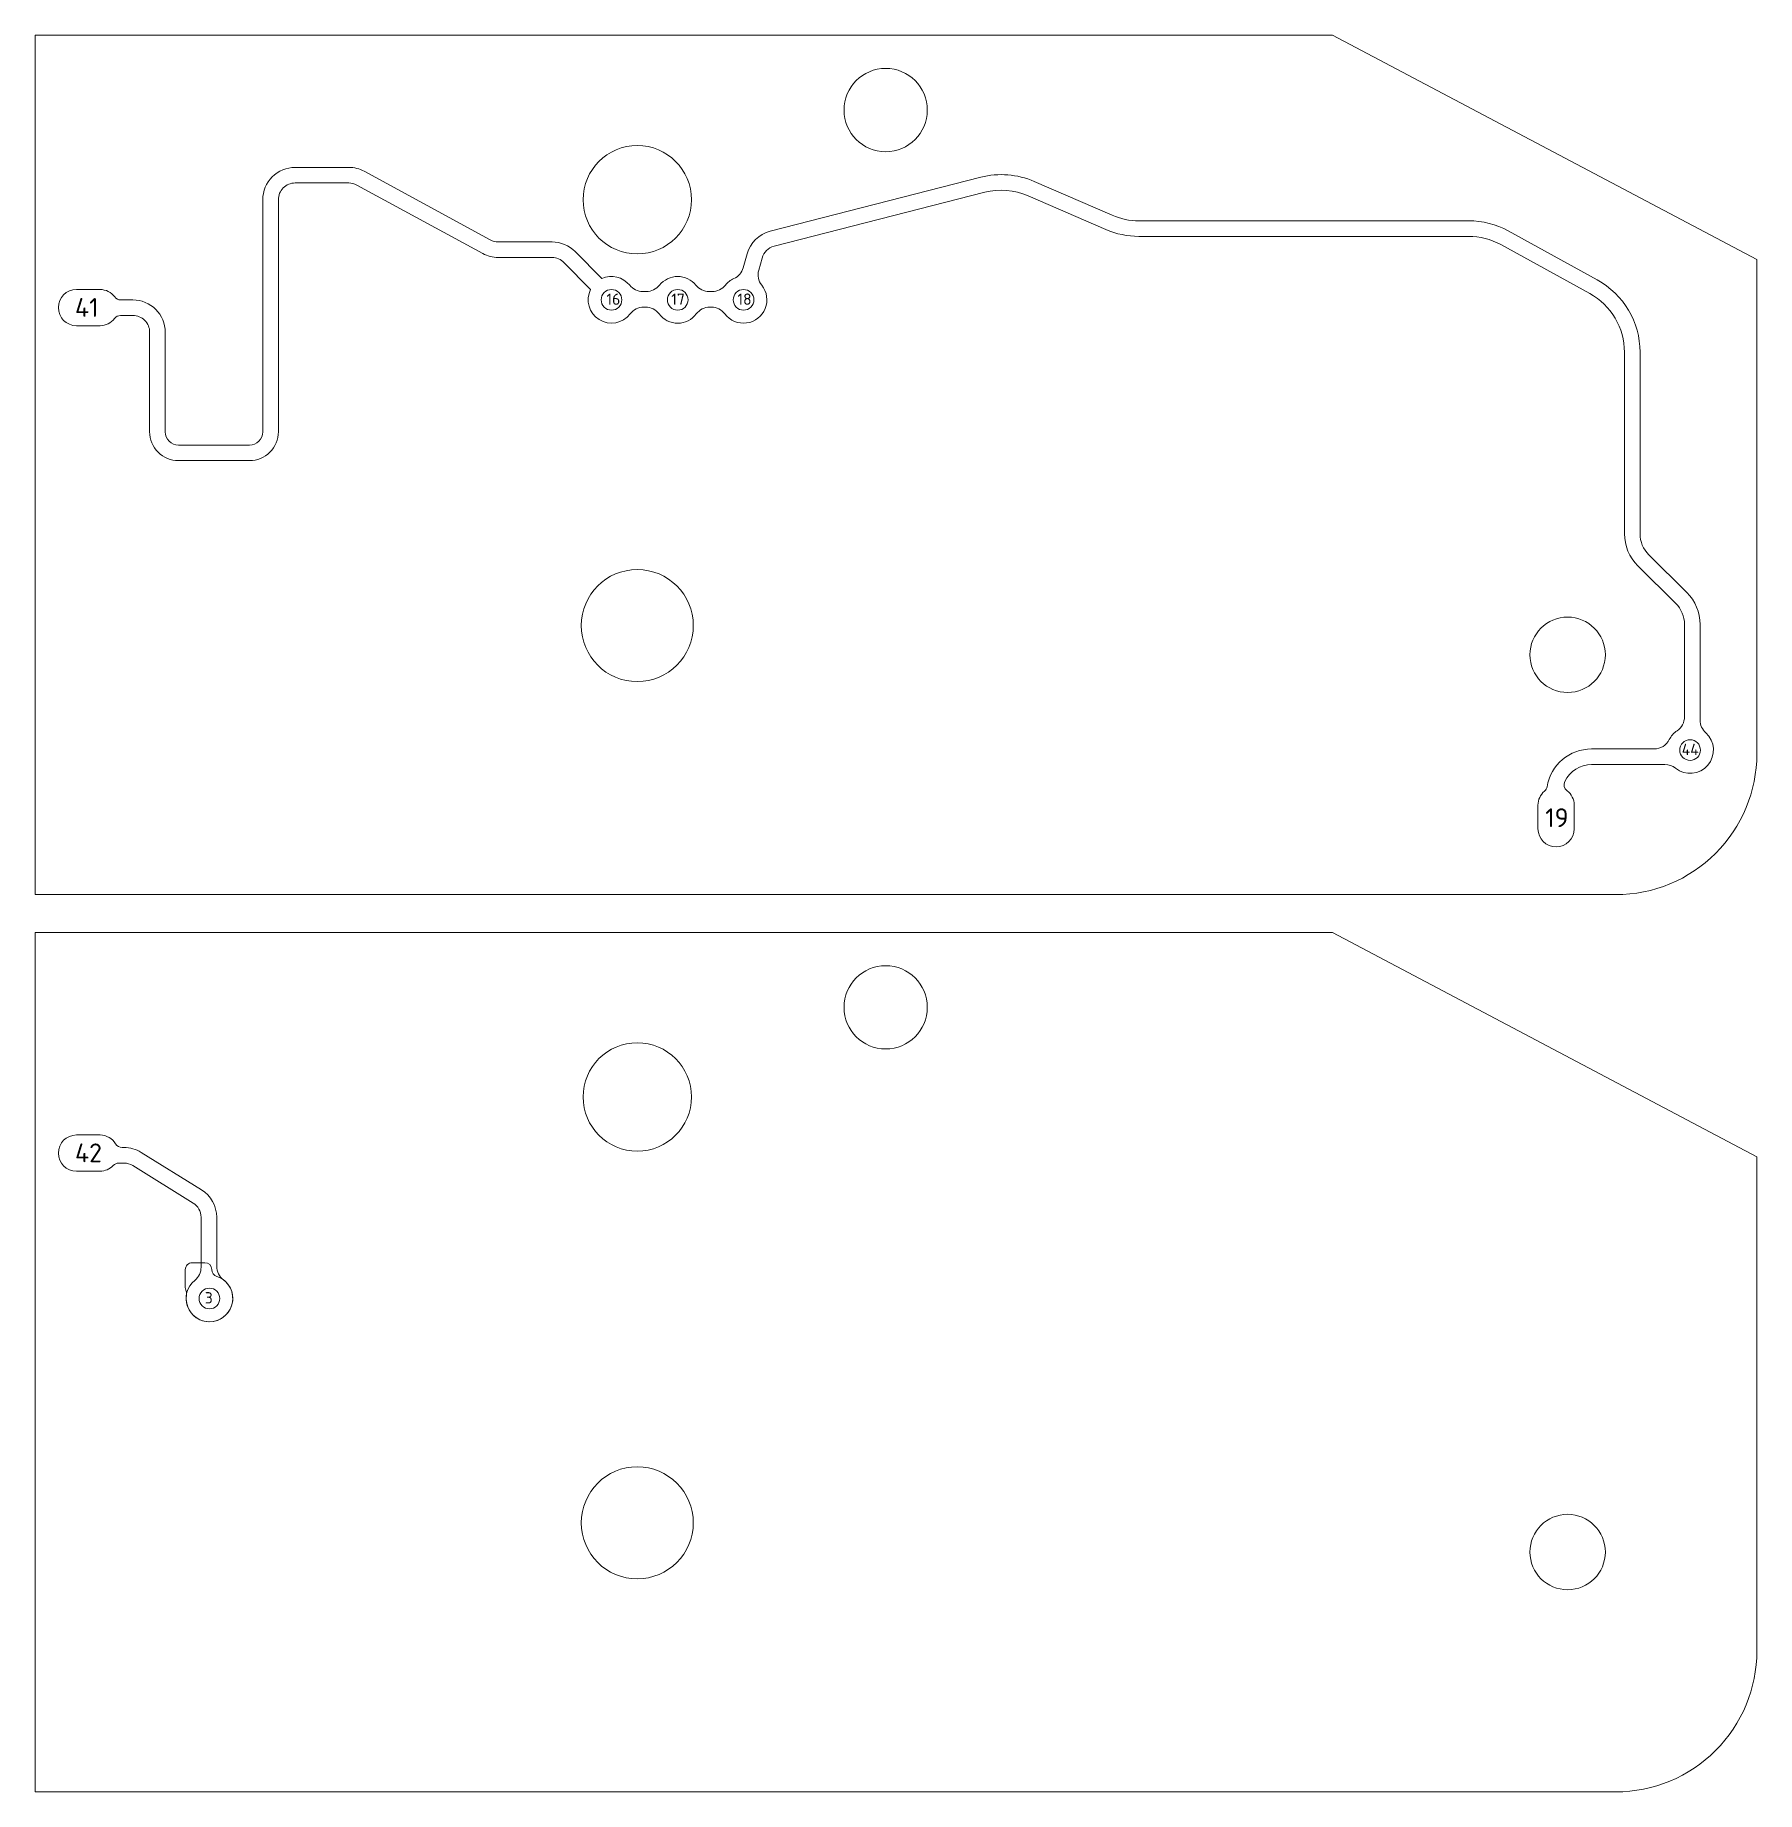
# Model space of a CAD drawing. Header units: millimetres. Extents: x 613 to 713, y -53 to 166.
# Drawn here: x 613.15 to 658.76, y -28.2 to 18.34 of the extents above; entities that cross this region are included whole.
import ezdxf

# ---------------------------------------------------------------- set-up
doc = ezdxf.new("R2010")
doc.units = ezdxf.units.MM
for name, color, linetype, lineweight in [('DXF_1_BOARD', 6, 'Continuous', 0), ('DXF_3_RUTE BOTTOM', 5, 'Continuous', 0), ('DXF_4_PIN_NR', 7, 'Continuous', 0), ('DXF_HOLE', 6, 'Continuous', 0)]:
    doc.layers.add(name, color=color, linetype=linetype, lineweight=lineweight)
doc.styles.add('Default', font='')
doc.styles.get('Default').set_extended_font_data('ISOCPEUR')

msp = doc.modelspace()

# ---------------------------------------------------------------- texts
at = {"layer": 'DXF_4_PIN_NR', "attachment_point": 1, "style": 'Default'}
for s, insert, char_height, width in [('41', (614.205, 11.377), 0.4979, 2.1906), ('16', (628.284, 11.497), 0.3, 1.26182), ('17', (630.002, 11.497), 0.3, 1.26182), ('18', (631.754, 11.497), 0.3, 1.26182), ('44', (656.772, -0.431), 0.3, 1.50182), ('19', (653.157, -2.14), 0.4979, 2.09404), ('42', (614.205, -11.019), 0.4979, 2.38974), ('3', (617.644, -14.958), 0.3, 0.96)]:
    msp.add_mtext(s, dxfattribs=dict(at, insert=insert, char_height=char_height, width=width))

# ---------------------------------------------------------------- linework, layer by layer
at = {"layer": 'DXF_1_BOARD'}
for points in [[(655.031, -4.427, 0.414214), (658.763, -0.695), (658.763, 12.397), (647.518, 18.341), (613.149, 18.341), (613.149, -4.427)], [(655.031, -28.195, 0.414214), (658.763, -24.463), (658.763, -11.371), (647.518, -5.427), (613.149, -5.427), (613.149, -28.195)]]:
    msp.add_lwpolyline(points, format="xyb", close=True, dxfattribs=at)
at = {"layer": 'DXF_3_RUTE BOTTOM'}
for points in [[(653.735, -1.675, -0.233558), (653.923, -2.055), (653.923, -2.682, -1), (652.964, -2.682), (652.964, -2.055, -0.221523), (653.135, -1.688, 0.178467), (653.204, -1.568, -0.366507), (654.385, -0.568), (656.041, -0.568, 0.283157), (656.443, -0.32, -0.127979), (656.648, -0.087, 0.249015), (656.846, 0.286), (656.846, 2.729, 0.199916), (656.614, 3.286), (655.61, 4.283, -0.199916), (655.255, 5.133), (655.255, 9.94, 0.273655), (654.334, 11.497), (651.979, 12.791, 0.126248), (651.124, 13.01), (642.39, 13.01, -0.102619), (641.519, 13.191), (639.453, 14.087, 0.166498), (638.305, 14.178), (632.726, 12.748, 0.267588), (632.407, 12.436), (632.318, 12.119, 0.241942), (632.4, 11.716, -1.014531), (631.424, 10.957, 0.235246), (631.065, 11.136), (631.025, 11.136, 0.235246), (630.666, 10.957, -0.498055), (629.68, 10.957, 0.235246), (629.32, 11.136), (629.271, 11.136, 0.235246), (628.912, 10.957, -0.913422), (627.866, 11.607), (627.16, 12.318, 0.199812), (626.845, 12.449), (625.418, 12.449, -0.125309), (625.008, 12.554), (621.671, 14.371, 0.125309), (621.459, 14.425), (620.037, 14.425, 0.414214), (619.593, 13.982), (619.593, 7.833, -0.414214), (618.831, 7.07), (616.945, 7.07, -0.414214), (616.183, 7.833), (616.183, 10.47, 0.414214), (615.739, 10.914), (615.412, 10.914, 0.235071), (615.252, 10.834, -0.235071), (614.87, 10.644), (614.243, 10.644, -1), (614.243, 11.603), (614.87, 11.603, -0.238202), (615.256, 11.408, 0.238202), (615.417, 11.327), (615.739, 11.327, -0.414214), (616.595, 10.47), (616.595, 7.833, 0.414214), (616.945, 7.483), (618.831, 7.483, 0.414214), (619.181, 7.833), (619.181, 13.982, -0.414214), (620.037, 14.838), (621.459, 14.838, -0.125309), (621.868, 14.734), (625.206, 12.916, 0.125309), (625.418, 12.862), (626.845, 12.862, -0.199812), (627.453, 12.609), (628.164, 11.893, -0.341686), (628.9, 11.717, 0.227112), (629.25, 11.549), (629.341, 11.549, 0.227112), (629.691, 11.717, -0.478928), (630.654, 11.717, 0.227112), (631.005, 11.549), (631.085, 11.549, 0.227112), (631.436, 11.717, -0.116361), (631.66, 11.891, 0.220159), (631.905, 12.179), (632.009, 12.547, -0.267588), (632.623, 13.148), (638.203, 14.578, -0.166498), (639.617, 14.466), (641.684, 13.57, 0.102619), (642.39, 13.423), (651.124, 13.423, -0.126248), (652.178, 13.153), (654.533, 11.859, -0.273655), (655.668, 9.94), (655.668, 5.133, 0.199916), (655.9, 4.576), (656.905, 3.579, -0.199916), (657.259, 2.729), (657.259, 0.195, 0.212544), (657.408, -0.139, -0.972639), (656.607, -1.08, 0.171042), (656.325, -0.98), (654.385, -0.98, 0.290145), (653.675, -1.43, 0.353459)], [(615.219, -11.602, -0.206491), (614.87, -11.753), (614.243, -11.753, -1), (614.243, -10.794), (614.87, -10.794, -0.26475), (615.282, -11.029, 0.26475), (615.454, -11.127), (615.505, -11.127, -0.139682), (615.957, -11.255), (617.554, -12.246, -0.259517), (617.959, -12.973), (617.959, -14.272, 0.235757), (618.138, -14.632, -2.909607), (617.378, -14.645, 0.22659), (617.546, -14.295), (617.546, -12.973, 0.259517), (617.336, -12.596), (615.739, -11.606, 0.139682), (615.505, -11.539), (615.364, -11.539, 0.206491)], [(617.158, -15.022, 2.165579), (617.966, -14.541, -0.312811), (617.83, -14.357, 0.405367), (617.644, -14.177), (617.312, -14.177, 0.414214), (617.126, -14.363), (617.126, -14.831), (617.143, -14.907, -0.148748)]]:
    msp.add_lwpolyline(points, format="xyb", close=True, dxfattribs=at)
at = {"layer": 'DXF_HOLE'}
for centre, radius in [((635.682, 16.356), 1.103), ((628.418, 11.33), 0.274), ((630.173, 11.33), 0.274), ((631.917, 11.33), 0.274), ((653.75, 1.927), 0.999), ((656.994, -0.598), 0.274), ((635.682, -7.412), 1.103), ((617.767, -15.126), 0.274), ((653.75, -21.842), 0.999)]:
    msp.add_circle(centre, radius, dxfattribs=at)
at = {"layer": 'DXF_HOLE', "extrusion": (0, 0, -1)}
for centre, radius in [((-629.102, 13.982), 1.436), ((-629.102, 2.7), 1.484), ((-629.102, -9.787), 1.436), ((-629.102, -21.068), 1.484)]:
    msp.add_circle(centre, radius, dxfattribs=at)

msp.set_redraw_order([(e.dxf.handle, doc.entitydb.next_handle()) for e in msp.query("TEXT MTEXT ATTDEF DIMENSION ARC_DIMENSION")])  # texts and dimensions are drawn at this point

doc.saveas('drawing.dxf')
